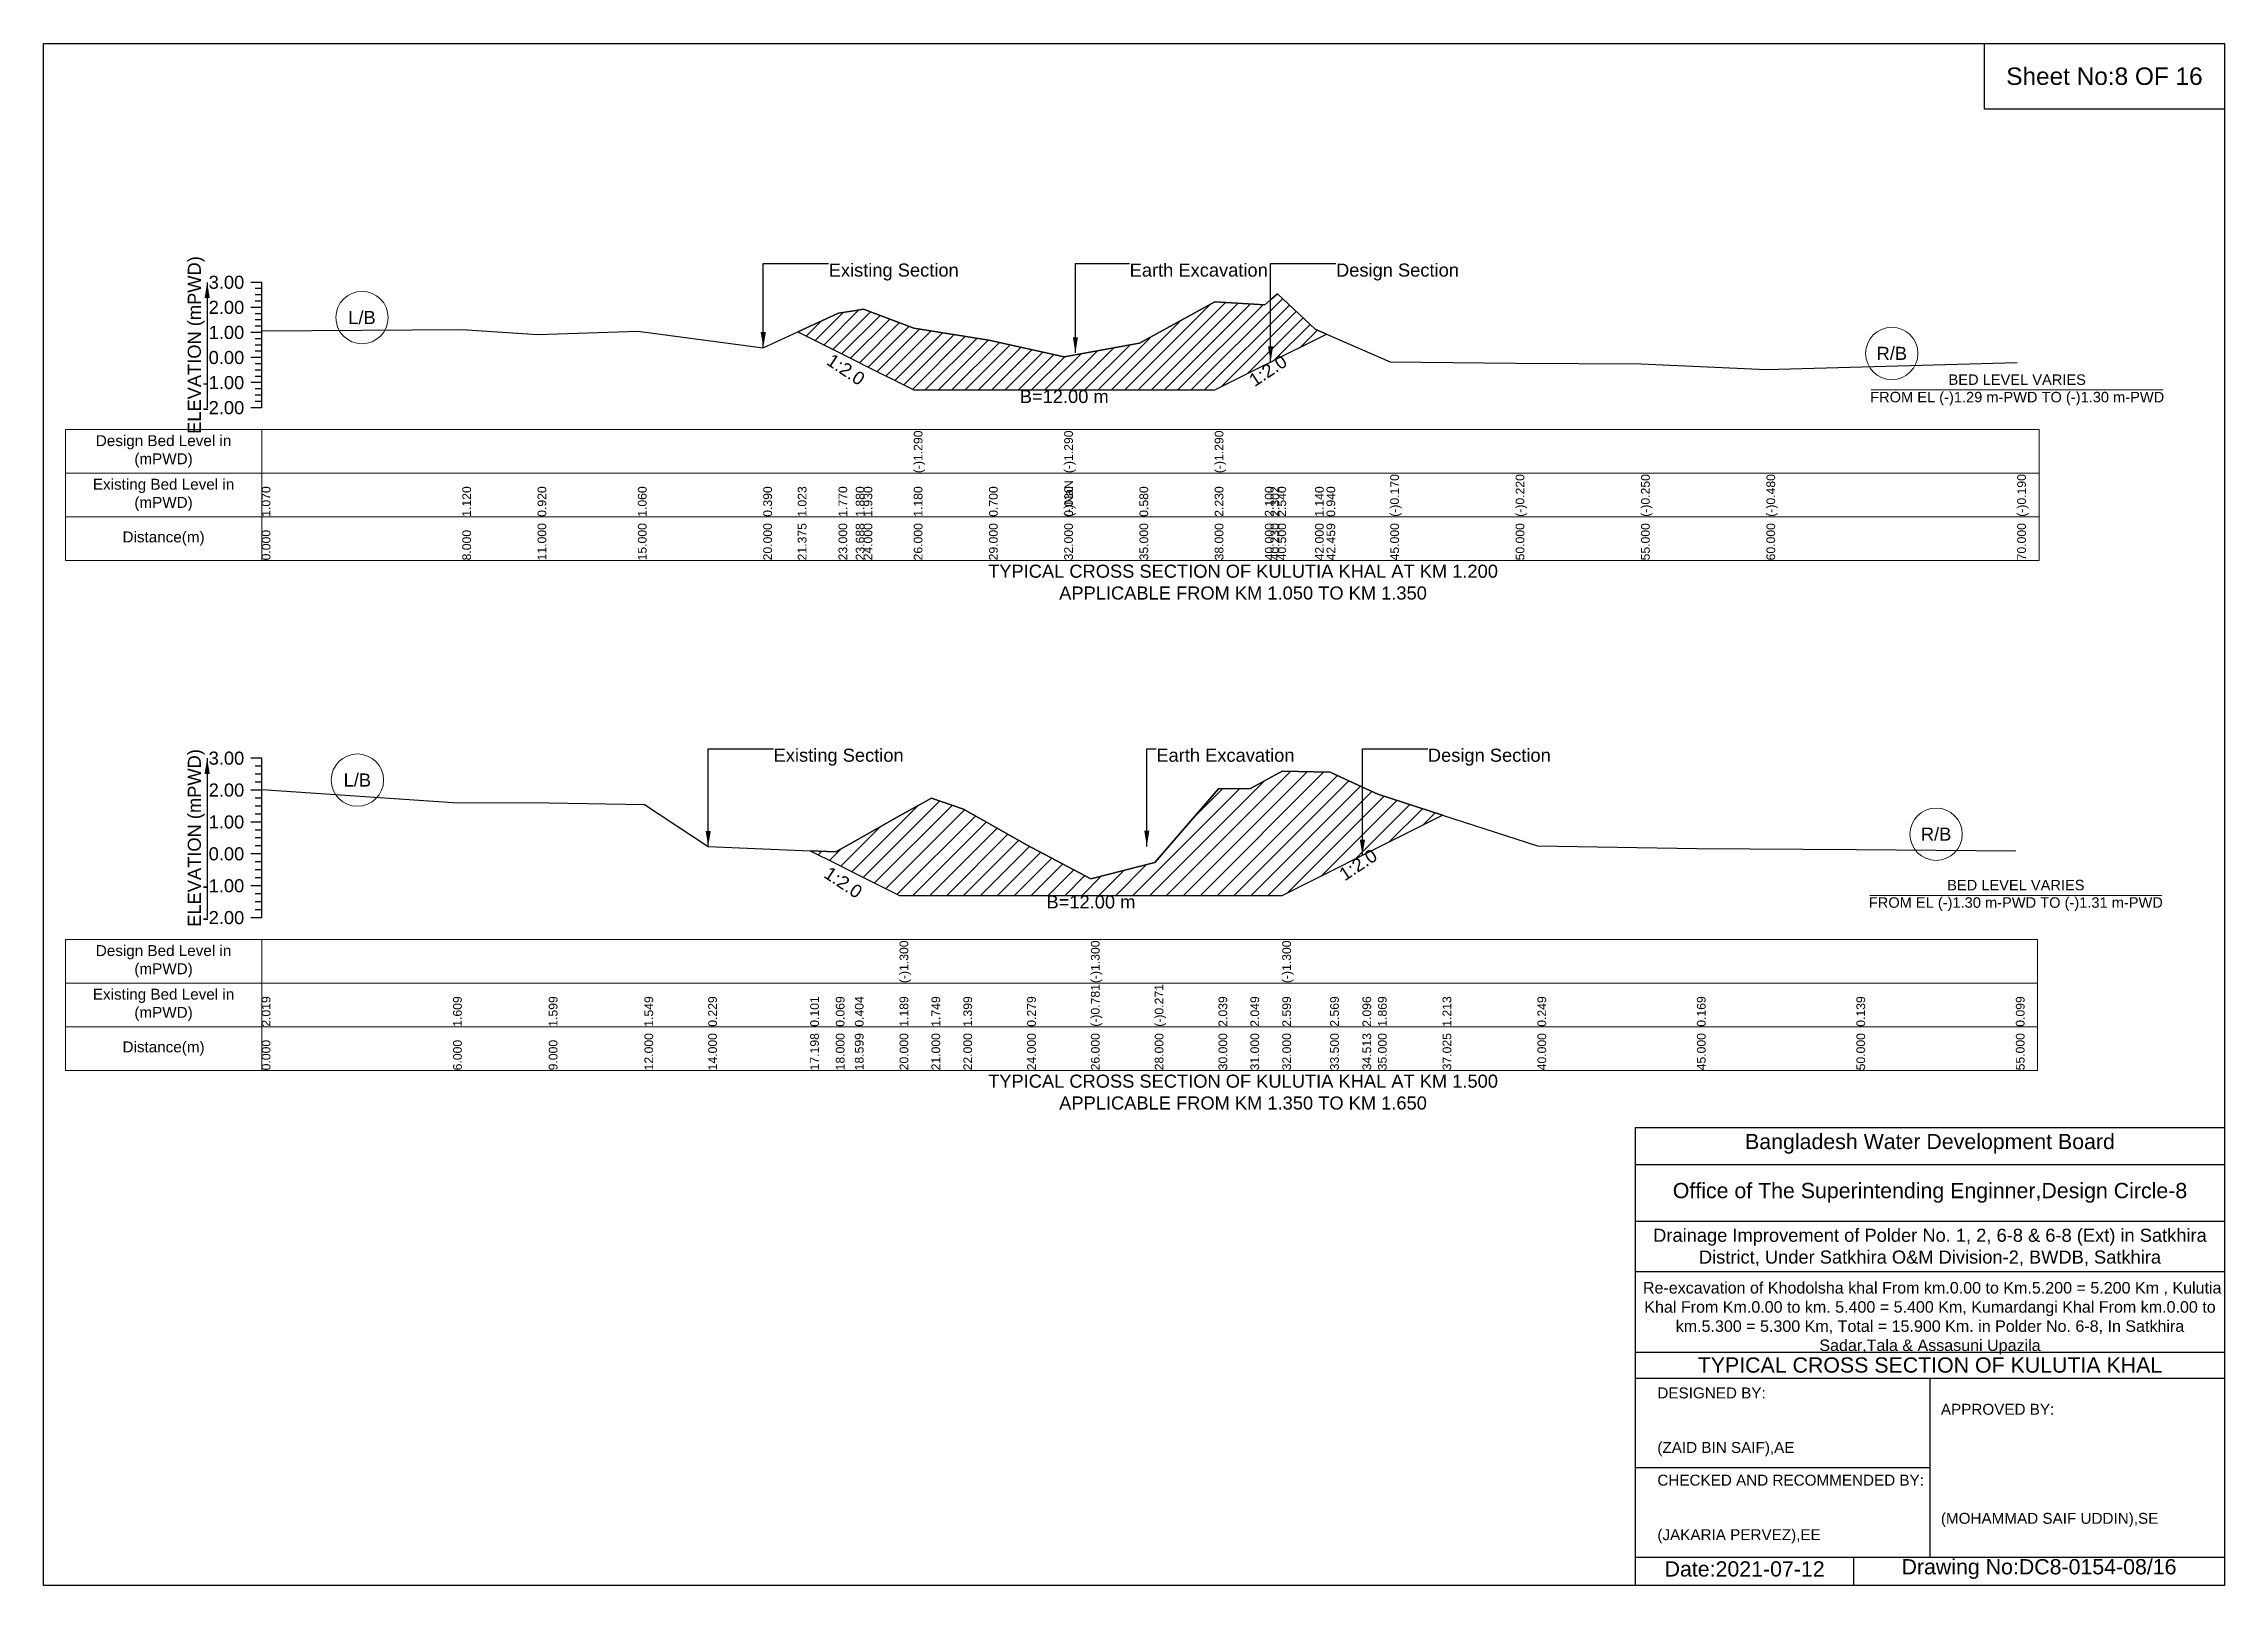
# Model space of a CAD drawing. Header units: inches. Extents: x 91000 to 568000, y -5656 to 0.
# Drawn here: x 320000 to 328000, y -5656 to 0 of the extents above; entities that cross this region are included whole.
import ezdxf

# ---------------------------------------------------------------- set-up
doc = ezdxf.new("R2010")
doc.units = ezdxf.units.IN
doc.header["$LTSCALE"] = 7
doc.header["$MEASUREMENT"] = 0
for name, color, linetype, lineweight in [('Cross section Data Border', 7, 'Continuous', 9), ('Cross Section Labels', 7, 'Continuous', 9), ('Existing_Bed_Level for Xsection', 7, 'Continuous', 25)]:
    doc.layers.add(name, color=color, linetype=linetype, lineweight=lineweight)
doc.styles.get("Standard").update_dxf_attribs({"font": 'arial.ttf'})
doc.dimstyles.get("Standard").update_dxf_attribs({"dimtxt": 0.18, "dimasz": 0.18, "dimexe": 0.18, "dimexo": 0.0625, "dimgap": 0.09, "dimtad": 0, "dimtih": 1, "dimtoh": 1, "dimdec": 4, "dimzin": 0, "dimdsep": 46, "dimtxsty": 'Standard', "dimcen": 0.09, "dimadec": 0, "dimazin": 0, "dimtfac": 1, "dimtdec": 4, "dimtofl": 0, "dimtmove": 0, "dimatfit": 3, "dimfxl": 1, "dimtolj": 1, "dimtzin": 0, "dimarcsym": 0})

msp = doc.modelspace()

# ---------------------------------------------------------------- texts
at = {"attachment_point": 5}
for s, insert, char_height in [('Sheet No:8 OF 16', (327560, -120), 64), ('Bangladesh Water Development Board', (326920, -4036), 56), ('Office of The Superintending Enginner,Design Circle-8', (326920, -4216), 56)]:
    msp.add_mtext(s, dxfattribs=dict(at, insert=insert, char_height=char_height))
for s, insert, char_height, width, attachment_point in [('Drainage Improvement of Polder No. 1, 2, 6-8 & 6-8 (Ext) in Satkhira District, Under Satkhira O&M Division-2, BWDB, Satkhira', (326920, -4416), 48, 2240, 5), (' Re-excavation of Khodolsha khal From km.0.00 to Km.5.200 = 5.200 Km , Kulutia Khal From Km.0.00 to km. 5.400 = 5.400 Km, Kumardangi Khal From km.0.00 to km.5.300 = 5.300 Km, Total = 15.900 Km. in Polder No. 6-8, In Satkhira Sadar,Tala & Assasuni Upazila', (326920, -4676), 42.1524, 2160, 5), ('TYPICAL CROSS SECTION OF KULUTIA KHAL', (326920, -4848), 56, 2240, 5), ('DESIGNED BY:^J^J^J(ZAID BIN SAIF),AE', (325920, -5056), 40, 1120, 4), ('APPROVED BY:^J^J^J^J^J^J(MOHAMMAD SAIF UDDIN),SE', (326960, -5216), 40, 1120, 4), ('CHECKED AND RECOMMENDED BY:^J^J^J(JAKARIA PERVEZ),EE', (325920, -5376), 40, 1120, 4), ('Date:2021-07-12', (326240, -5596), 56, 1120, 5), ('Drawing No:DC8-0154-08/16', (327320, -5596), 56, 1760, 5)]:
    msp.add_mtext(s, dxfattribs=dict(insert=insert, char_height=char_height, width=width, attachment_point=attachment_point))
at = {"layer": 'Cross section Data Border', "char_height": 40, "width": 640, "attachment_point": 5}
for s, insert in [('Design Bed Level in (mPWD)', (320440, -1495.8)), ('Existing Bed Level in (mPWD)', (320440, -1655.8)), ('Distance(m)', (320440, -1815.8)), ('Design Bed Level in (mPWD)', (320440, -3366.6)), ('Existing Bed Level in (mPWD)', (320440, -3526.6)), ('Distance(m)', (320440, -3686.6))]:
    msp.add_mtext(s, dxfattribs=dict(at, insert=insert))
at = {"layer": 'Cross Section Labels'}
for s, insert, char_height, attachment_point in [('Existing Section', (322880, -806.8), 48, 1), ('Earth Excavation', (323984, -806.8), 48, 1), ('Design Section', (324741.1, -806.8), 48, 1), ('L/B', (321168, -1005.1), 48, 5), ('R/B', (326780, -1136.7), 48, 5), ('B=12.00 m', (323744, -1270.5), 48, 2), ('BED LEVEL VARIES ^JFROM EL (-)1.29 m-PWD TO (-)1.30 m-PWD', (327240, -1270.5), 38.4, 5), ('TYPICAL CROSS SECTION OF KULUTIA KHAL AT KM 1.200^JAPPLICABLE FROM KM 1.050 TO KM 1.350', (324400, -1975.8), 48, 5), ('Existing Section', (322678, -2586.5), 48, 1), ('Earth Excavation', (324082, -2586.5), 48, 1), ('Design Section', (325078, -2586.5), 48, 1), ('L/B', (321151, -2701.9), 48, 5), ('R/B', (326942.5, -2900.2), 48, 5), ('BED LEVEL VARIES ^JFROM EL (-)1.30 m-PWD TO (-)1.31 m-PWD', (327235, -3124.7), 38.4, 5), ('B=12.00 m', (323842, -3124.7), 48, 2), ('TYPICAL CROSS SECTION OF KULUTIA KHAL AT KM 1.500^JAPPLICABLE FROM KM 1.350 TO KM 1.650', (324400, -3846.6), 48, 5)]:
    msp.add_mtext(s, dxfattribs=dict(at, insert=insert, char_height=char_height, attachment_point=attachment_point))
at = {"layer": 'Cross Section Labels', "char_height": 48, "attachment_point": 2}
for insert, rotation in [((322956.2, -1175.6), 326.30993), ((324478.1, -1179.5), 33.69007), ((324808.7, -2992.4), 33.69007), ((322946.8, -3057.4), 326.30993)]:
    msp.add_mtext('1:2.0', dxfattribs=dict(at, insert=insert, rotation=rotation))
at = {"layer": 'Existing_Bed_Level for Xsection', "rotation": 90}
for s, insert, char_height, attachment_point in [('ELEVATION (mPWD)', (320560, -1105.8), 48, 5), ('(-)1.290', (323192, -1575.8), 32, 1), ('(-)1.290', (323744, -1575.8), 32, 1), ('(-)1.290', (324296, -1575.8), 32, 1), ('(-)0.170', (324940, -1735.8), 32, 1), ('(-)0.220', (325400, -1735.8), 32, 1), ('(-)0.250', (325860, -1735.8), 32, 1), ('(-)0.480', (326320, -1735.8), 32, 1), ('(-)0.190', (327240, -1735.8), 32, 1), ('1.070', (320800, -1735.8), 32, 1), ('1.120', (321536, -1735.8), 32, 1), ('0.920', (321812, -1735.8), 32, 1), ('1.060', (322180, -1735.8), 32, 1), ('0.390', (322640, -1735.8), 32, 1), ('1.023', (322766.5, -1735.8), 32, 1), ('1.770', (322916, -1735.8), 32, 1), ('1.880', (322979.2, -1735.8), 32, 1), ('1.930', (323008, -1735.8), 32, 1), ('1.180', (323192, -1735.8), 32, 1), ('1.180', (323192, -1735.8), 32, 1), ('1.180', (323192, -1735.8), 32, 1), ('0.700', (323468, -1735.8), 32, 1), ('(-)NaN', (323744, -1735.8), 32, 1), ('0.030', (323744, -1735.8), 32, 1), ('0.030', (323744, -1735.8), 32, 1), ('0.580', (324020, -1735.8), 32, 1), ('2.230', (324296, -1735.8), 32, 1), ('2.230', (324296, -1735.8), 32, 1), ('2.230', (324296, -1735.8), 32, 1), ('2.100', (324480, -1735.8), 32, 1), ('2.302', (324501.1, -1735.8), 32, 1), ('2.540', (324526, -1735.8), 32, 1), ('1.140', (324664, -1735.8), 32, 1), ('0.940', (324706.2, -1735.8), 32, 1), ('0.000', (320800, -1895.8), 32, 1), ('8.000', (321536, -1895.8), 32, 1), ('11.000', (321812, -1895.8), 32, 1), ('15.000', (322180, -1895.8), 32, 1), ('20.000', (322640, -1895.8), 32, 1), ('21.375', (322766.5, -1895.8), 32, 1), ('23.000', (322916, -1895.8), 32, 1), ('23.688', (322979.2, -1895.8), 32, 1), ('24.000', (323008, -1895.8), 32, 1), ('26.000', (323192, -1895.8), 32, 1), ('26.000', (323192, -1895.8), 32, 1), ('26.000', (323192, -1895.8), 32, 1), ('29.000', (323468, -1895.8), 32, 1), ('32.000', (323744, -1895.8), 32, 1), ('32.000', (323744, -1895.8), 32, 1), ('32.000', (323744, -1895.8), 32, 1), ('35.000', (324020, -1895.8), 32, 1), ('38.000', (324296, -1895.8), 32, 1), ('38.000', (324296, -1895.8), 32, 1), ('38.000', (324296, -1895.8), 32, 1), ('40.000', (324480, -1895.8), 32, 1), ('40.230', (324501.1, -1895.8), 32, 1), ('40.500', (324526, -1895.8), 32, 1), ('42.000', (324664, -1895.8), 32, 1), ('42.459', (324706.2, -1895.8), 32, 1), ('45.000', (324940, -1895.8), 32, 1), ('50.000', (325400, -1895.8), 32, 1), ('55.000', (325860, -1895.8), 32, 1), ('60.000', (326320, -1895.8), 32, 1), ('70.000', (327240, -1895.8), 32, 1), ('ELEVATION (mPWD)', (320560, -2914.1), 48, 5), ('(-)1.300', (323140, -3446.6), 32, 1), ('(-)1.300', (323842, -3446.6), 32, 1), ('(-)1.300', (324544, -3446.6), 32, 1), ('2.019', (320800, -3606.6), 32, 1), ('1.609', (321502, -3606.6), 32, 1), ('1.599', (321853, -3606.6), 32, 1), ('1.549', (322204, -3606.6), 32, 1), ('0.229', (322438, -3606.6), 32, 1), ('0.101', (322812.1, -3606.6), 32, 1), ('0.069', (322906, -3606.6), 32, 1), ('0.404', (322976.1, -3606.6), 32, 1), ('1.189', (323140, -3606.6), 32, 1), ('1.189', (323140, -3606.6), 32, 1), ('1.189', (323140, -3606.6), 32, 1), ('1.749', (323257, -3606.6), 32, 1), ('1.399', (323374, -3606.6), 32, 1), ('0.279', (323608, -3606.6), 32, 1), ('(-)0.781', (323842, -3606.6), 32, 1), ('(-)0.781', (323842, -3606.6), 32, 1), ('(-)0.781', (323842, -3606.6), 32, 1), ('(-)0.271', (324076, -3606.6), 32, 1), ('2.039', (324310, -3606.6), 32, 1), ('2.049', (324427, -3606.6), 32, 1), ('2.599', (324544, -3606.6), 32, 1), ('2.599', (324544, -3606.6), 32, 1), ('2.599', (324544, -3606.6), 32, 1), ('2.569', (324719.5, -3606.6), 32, 1), ('2.096', (324838, -3606.6), 32, 1), ('1.869', (324895, -3606.6), 32, 1), ('1.213', (325132, -3606.6), 32, 1), ('0.249', (325480, -3606.6), 32, 1), ('0.169', (326065, -3606.6), 32, 1), ('0.139', (326650, -3606.6), 32, 1), ('0.099', (327235, -3606.6), 32, 1), ('0.000', (320800, -3766.6), 32, 1), ('6.000', (321502, -3766.6), 32, 1), ('9.000', (321853, -3766.6), 32, 1), ('12.000', (322204, -3766.6), 32, 1), ('14.000', (322438, -3766.6), 32, 1), ('17.198', (322812.1, -3766.6), 32, 1), ('18.000', (322906, -3766.6), 32, 1), ('18.599', (322976.1, -3766.6), 32, 1), ('20.000', (323140, -3766.6), 32, 1), ('20.000', (323140, -3766.6), 32, 1), ('20.000', (323140, -3766.6), 32, 1), ('21.000', (323257, -3766.6), 32, 1), ('22.000', (323374, -3766.6), 32, 1), ('24.000', (323608, -3766.6), 32, 1), ('26.000', (323842, -3766.6), 32, 1), ('26.000', (323842, -3766.6), 32, 1), ('26.000', (323842, -3766.6), 32, 1), ('28.000', (324076, -3766.6), 32, 1), ('30.000', (324310, -3766.6), 32, 1), ('31.000', (324427, -3766.6), 32, 1), ('32.000', (324544, -3766.6), 32, 1), ('32.000', (324544, -3766.6), 32, 1), ('32.000', (324544, -3766.6), 32, 1), ('33.500', (324719.5, -3766.6), 32, 1), ('34.513', (324838, -3766.6), 32, 1), ('35.000', (324895, -3766.6), 32, 1), ('37.025', (325132, -3766.6), 32, 1), ('40.000', (325480, -3766.6), 32, 1), ('45.000', (326065, -3766.6), 32, 1), ('50.000', (326650, -3766.6), 32, 1), ('55.000', (327235, -3766.6), 32, 1)]:
    msp.add_mtext(s, dxfattribs=dict(at, insert=insert, char_height=char_height, attachment_point=attachment_point))
at = {"layer": 'Existing_Bed_Level for Xsection', "char_height": 48, "attachment_point": 6}
for s, insert in [('3.00', (320736, -875.8)), ('2.00', (320736, -967.8)), ('1.00', (320736, -1059.8)), ('0.00', (320736, -1151.8)), ('-1.00', (320736, -1243.8)), ('-2.00', (320736, -1335.8)), ('3.00', (320736, -2621.6)), ('2.00', (320736, -2738.6)), ('1.00', (320736, -2855.6)), ('0.00', (320736, -2972.6)), ('-1.00', (320736, -3089.6)), ('-2.00', (320736, -3206.6))]:
    msp.add_mtext(s, dxfattribs=dict(at, insert=insert))

# ---------------------------------------------------------------- hatches: boundary and pattern name
at = {"layer": 'Existing_Bed_Level for Xsection'}
h = msp.add_hatch(dxfattribs=at)
h.set_pattern_fill('ANSI31', color=256, scale=276, style=0)
h.paths.add_polyline_path([(322766.5, -1057.8), (322916, -1132.5), (322979.2, -1164.1), (323008, -1178.5), (323192, -1270.5), (323468, -1270.5), (323744, -1270.5), (324020, -1270.5), (324296, -1270.5), (324480, -1178.5), (324501.1, -1168), (324526, -1155.5), (324664, -1086.5), (324706.2, -1065.4), (324664, -1047), (324526, -918.2), (324501.1, -940.1), (324480, -958.6), (324296, -946.7), (324020, -1098.5), (323744, -1149.1), (323468, -1087.4), (323192, -1043.3), (323008, -974.3), (322979.2, -978.9), (322916, -989)])
h = msp.add_hatch(dxfattribs=at)
h.set_pattern_fill('ANSI31', color=256, scale=351, style=0)
h.paths.add_polyline_path([(322812.1, -2960.8), (322906, -3007.7), (322976.1, -3042.8), (323140, -3124.7), (323257, -3124.7), (323374, -3124.7), (323608, -3124.7), (323842, -3124.7), (324076, -3124.7), (324310, -3124.7), (324427, -3124.7), (324544, -3124.7), (324719.5, -3037), (324838, -2977.7), (324895, -2949.2), (325132, -2830.7), (324895, -2753.9), (324838, -2727.3), (324719.5, -2672.1), (324544, -2668.5), (324427, -2732.9), (324310, -2734.1), (324076, -3004.3), (323842, -3064), (323608, -2940), (323374, -2808.9), (323257, -2768), (323140, -2833.5), (322976.1, -2925.3), (322906, -2964.6)])

# ---------------------------------------------------------------- linework, layer by layer
for points in [[(320000, 0), (328000, 0), (328000, -5656), (320000, -5656)], [(327120, 0), (328000, 0), (328000, -240), (327120, -240)]]:
    msp.add_lwpolyline(points, close=True)
for points in [[(325840, -5656), (325840, -3976), (328000, -3976)], [(325840, -4112), (328000, -4112)], [(325840, -4320), (328000, -4320)], [(325840, -4504), (328000, -4504)], [(325840, -4800), (328000, -4800)], [(325840, -4896), (328000, -4896)], [(326920, -4896), (326920, -5552)], [(325840, -5224), (326920, -5224)], [(325840, -5552), (328000, -5552)], [(326640, -5552), (326640, -5656)]]:
    msp.add_lwpolyline(points)
at = {"layer": 'Cross section Data Border'}
for points in [[(320080, -1415.8), (327320, -1415.8), (327320, -1895.8), (320080, -1895.8)], [(320080, -3286.6), (327315, -3286.6), (327315, -3766.6), (320080, -3766.6)]]:
    msp.add_lwpolyline(points, close=True, dxfattribs=at)
for points in [[(320800, -1415.8), (320800, -1895.8)], [(320080, -1575.8), (327320, -1575.8)], [(320080, -1735.8), (327320, -1735.8)], [(320800, -3286.6), (320800, -3766.6)], [(320080, -3446.6), (327315, -3446.6)], [(320080, -3606.6), (327315, -3606.6)]]:
    msp.add_lwpolyline(points, dxfattribs=at)
at = {"layer": 'Cross Section Labels'}
for points in [[(326704.2, -1270.5), (327775.8, -1270.5)], [(326699.2, -3124.7), (327770.8, -3124.7)]]:
    msp.add_lwpolyline(points, dxfattribs=at)
for centre in [(321168, -1005.1), (326780, -1136.7), (321151, -2701.9), (326942.5, -2900.2)]:
    msp.add_circle(centre, 96, dxfattribs=at)
at = {"layer": 'Existing_Bed_Level for Xsection'}
for points in [[(320800, -875.8), (320760, -875.8)], [(320800, -1335.8), (320800, -1243.8), (320800, -1151.8), (320800, -1059.8), (320800, -967.8), (320800, -875.8)], [(320800, -898.8), (320776, -898.8)], [(320800, -921.8), (320776, -921.8)], [(320800, -944.8), (320776, -944.8)], [(320800, -1053.4), (321536, -1048.8), (321812, -1067.2), (322180, -1054.3), (322640, -1116), (322766.5, -1057.8), (322916, -989), (322979.2, -978.9), (323008, -974.3), (323192, -1043.3), (323192, -1043.3), (323468, -1087.4), (323744, -1149.1), (323744, -1149.1), (324020, -1098.5), (324296, -946.7), (324296, -946.7), (324480, -958.6), (324501.1, -940.1), (324526, -918.2), (324664, -1047), (324706.2, -1065.4), (324940, -1167.5), (325400, -1172.1), (325860, -1174.8), (326320, -1196), (327240, -1169.3)], [(320800, -967.8), (320760, -967.8)], [(320800, -990.8), (320776, -990.8)], [(320800, -1013.8), (320776, -1013.8)], [(320800, -1036.8), (320776, -1036.8)], [(320800, -1059.8), (320760, -1059.8)], [(320800, -1082.8), (320776, -1082.8)], [(320800, -1105.8), (320776, -1105.8)], [(320800, -1151.8), (320760, -1151.8)], [(320800, -1128.8), (320776, -1128.8)], [(320800, -1174.8), (320776, -1174.8)], [(320800, -1197.8), (320776, -1197.8)], [(320800, -1243.8), (320760, -1243.8)], [(320800, -1220.8), (320776, -1220.8)], [(320800, -1266.8), (320776, -1266.8)], [(320800, -1335.8), (320760, -1335.8)], [(320800, -1289.8), (320776, -1289.8)], [(320800, -1312.8), (320776, -1312.8)], [(320800, -2621.6), (320760, -2621.6)], [(320800, -3206.6), (320800, -3089.6), (320800, -2972.6), (320800, -2855.6), (320800, -2738.6), (320800, -2621.6)], [(320800, -2650.9), (320776, -2650.9)], [(320800, -2680.1), (320776, -2680.1)], [(320800, -2709.4), (320776, -2709.4)], [(320800, -2736.4), (321502, -2784.4), (321853, -2785.5), (322204, -2791.4), (322438, -2945.8), (322812.1, -2960.8), (322906, -2964.6), (322976.1, -2925.3), (323140, -2833.5), (323140, -2833.5), (323257, -2768), (323374, -2808.9), (323608, -2940), (323842, -3064), (323842, -3064), (324076, -3004.3), (324310, -2734.1), (324427, -2732.9), (324544, -2668.5), (324544, -2668.5), (324719.5, -2672.1), (324838, -2727.3), (324895, -2753.9), (325132, -2830.7), (325480, -2943.5), (326065, -2952.8), (326650, -2956.4), (327235, -2961)], [(320800, -2738.6), (320760, -2738.6)], [(320800, -2767.9), (320776, -2767.9)], [(320800, -2797.1), (320776, -2797.1)], [(320800, -2855.6), (320760, -2855.6)], [(320800, -2826.4), (320776, -2826.4)], [(320800, -2884.9), (320776, -2884.9)], [(320800, -2914.1), (320776, -2914.1)], [(320800, -2943.4), (320776, -2943.4)], [(320800, -2972.6), (320760, -2972.6)], [(320800, -3001.9), (320776, -3001.9)], [(320800, -3031.1), (320776, -3031.1)], [(320800, -3089.6), (320760, -3089.6)], [(320800, -3060.4), (320776, -3060.4)], [(320800, -3118.9), (320776, -3118.9)], [(320800, -3148.1), (320776, -3148.1)], [(320800, -3177.4), (320776, -3177.4)], [(320800, -3206.6), (320760, -3206.6)]]:
    msp.add_lwpolyline(points, dxfattribs=at)
for points in [[(322766.5, -1057.8), (322766.5, -1057.8), (322916, -1132.5), (322979.2, -1164.1), (323008, -1178.5), (323192, -1270.5), (323192, -1270.5), (323468, -1270.5), (323744, -1270.5), (323744, -1270.5), (324020, -1270.5), (324296, -1270.5), (324296, -1270.5), (324480, -1178.5), (324501.1, -1168), (324526, -1155.5), (324664, -1086.5), (324706.2, -1065.4), (324664, -1047), (324526, -918.2), (324501.1, -940.1), (324480, -958.6), (324296, -946.7), (324296, -946.7), (324020, -1098.5), (323744, -1149.1), (323744, -1149.1), (323468, -1087.4), (323192, -1043.3), (323192, -1043.3), (323008, -974.3), (322979.2, -978.9), (322916, -989), (322766.5, -1057.8)], [(322812.1, -2960.8), (322906, -3007.7), (322976.1, -3042.8), (323140, -3124.7), (323140, -3124.7), (323257, -3124.7), (323374, -3124.7), (323608, -3124.7), (323842, -3124.7), (323842, -3124.7), (324076, -3124.7), (324310, -3124.7), (324427, -3124.7), (324544, -3124.7), (324544, -3124.7), (324719.5, -3037), (324838, -2977.7), (324895, -2949.2), (325132, -2830.7), (324895, -2753.9), (324838, -2727.3), (324719.5, -2672.1), (324544, -2668.5), (324544, -2668.5), (324427, -2732.9), (324310, -2734.1), (324076, -3004.3), (323842, -3064), (323842, -3064), (323608, -2940), (323374, -2808.9), (323257, -2768), (323140, -2833.5), (323140, -2833.5), (322976.1, -2925.3), (322906, -2964.6)]]:
    msp.add_lwpolyline(points, close=True, dxfattribs=at)

msp.set_redraw_order([(e.dxf.handle, doc.entitydb.next_handle()) for e in msp.query("TEXT MTEXT ATTDEF DIMENSION ARC_DIMENSION")])  # texts and dimensions are drawn at this point

# ---------------------------------------------------------------- leaders
at = {"layer": 'Cross Section Labels', "annotation_type": 0, "has_hookline": 1, "hookline_direction": 0}
for points, text_width in [([(322640, -1116), (322640, -806.8), (322879.9, -806.8)], 467.2), ([(323785, -1134.7), (323785, -806.8), (323983.9, -806.8)], 497), ([(324501.1, -1168), (324501.1, -806.8), (324741, -806.8)], 441.2), ([(322438, -2945.8), (322438, -2586.5), (322677.9, -2586.5)], 467.2), ([(324047, -2944.9), (324047, -2586.5), (324081.9, -2586.5)], 497), ([(324838, -2977.7), (324838, -2586.5), (325077.9, -2586.5)], 441.2)]:
    msp.add_leader(points, dimstyle='Standard', override={"dimasz": 57.6}, dxfattribs=dict(at, text_width=text_width))
at = {"layer": 'Existing_Bed_Level for Xsection'}
for points in [[(320600, -875.8), (320600, -1335.8)], [(320600, -2621.6), (320600, -3206.6)]]:
    msp.add_leader(points, dimstyle='Standard', override={"dimasz": 57.6}, dxfattribs=at)

doc.saveas('drawing.dxf')
